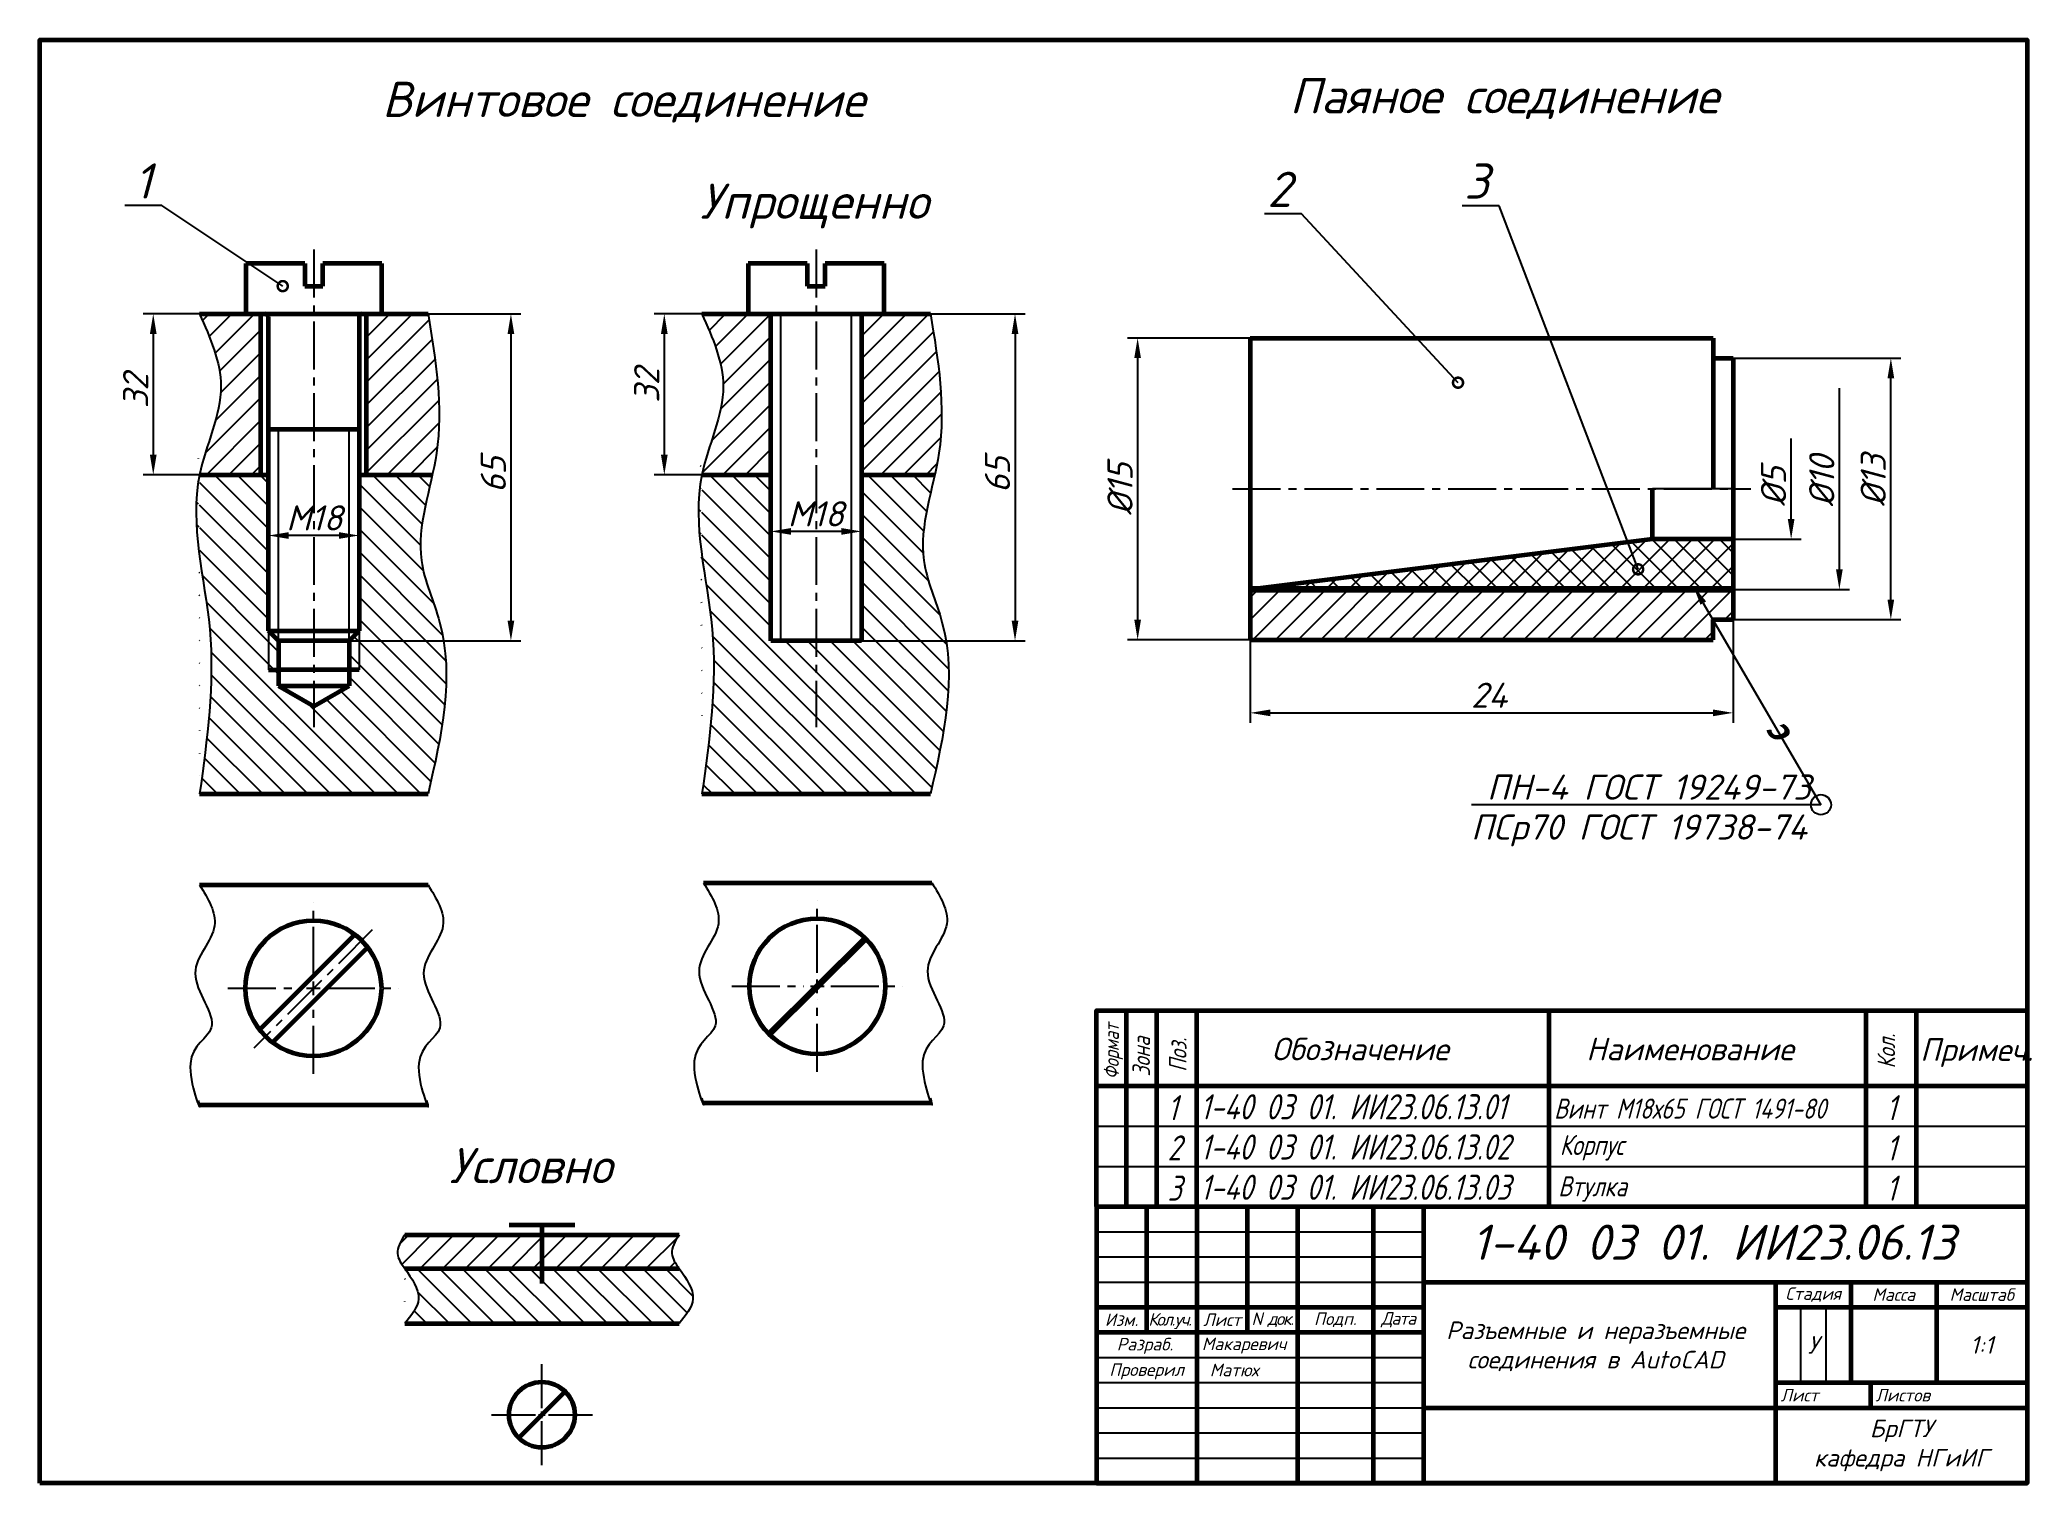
# Model space of a CAD drawing. Header units: millimetres. Extents: x -84137 to -42207, y 32006 to 64450.
# Drawn here: x -42603.5 to -42207.5, y 32006.1 to 32293.1 of the extents above; entities outside this region: 2.
import ezdxf
from ezdxf import colors
from ezdxf.entities.mleader import LeaderData, LeaderLine
from ezdxf.math import Vec2, Vec3

# ---------------------------------------------------------------- set-up
doc = ezdxf.new("R2010")
doc.units = ezdxf.units.MM
doc.header["$LTSCALE"] = 0.5
doc.linetypes.add('CENTER2', pattern=[28.575000000000003, 19.05, -3.175, 3.175, -3.175])
doc.styles.add('GOST-2.304_Type-B', font='isocpeui.ttf')
doc.styles.add('SPDS', font='isocpeur.ttf', dxfattribs={"oblique": 15})
doc.styles.get("Standard").update_dxf_attribs({"font": 'isocpeui.ttf'})
doc.styles.add('style3', font='isocpeur.ttf', dxfattribs={"width": 0.8, "oblique": 15})
doc.styles.add('Аннотативный', font='isocpeur.ttf', dxfattribs={"oblique": 15})
doc.dimstyles.new('Copy(2) of STANDARD', dxfattribs={"dimscale": 0, "dimtxt": 5, "dimasz": 4, "dimexe": 2, "dimexo": 0, "dimgap": 1, "dimtad": 1, "dimdec": 0, "dimzin": 12, "dimdsep": 46, "dimtxsty": 'SPDS', "dimcen": -3, "dimclrd": 256, "dimclre": 256, "dimadec": 0, "dimazin": 0, "dimtfac": 1, "dimtdec": 0, "dimtmove": 0, "dimatfit": 1, "dimfxl": 1, "dimtolj": 1, "dimtzin": 0, "dimarcsym": 0})
pattern_1 = [(135, (-503.7943495969375, -2.53708144342454), (-2.245064030267288, -2.245064030267288), [])]

msp = doc.modelspace()

# ---------------------------------------------------------------- texts
at = {"linetype": 'Continuous', "lineweight": 60, "style": 'style3', "oblique": 15, "width": 0.8}
for s, height, p in [('Формат', 3, (-42388.97080572783, 32086.39236505733)), ('Зона', 3.5, (-42382.79400981425, 32086.9250080526))]:
    msp.add_text(s, height=height, rotation=90, dxfattribs=at).set_placement(p)
at = {"ltscale": 0.2, "style": 'style3', "oblique": 15, "width": 0.8}
for s, p in [('Поз.', (-42375.53095801423, 32087.87197275645)), ('Кол.', (-42234.68385395726, 32088.53221591151))]:
    msp.add_text(s, height=3.5, rotation=90, dxfattribs=at).set_placement(p)
at = {"color": 0, "style": 'GOST-2.304_Type-B'}
for s, p in [('Обозначение', (-42358.61575905346, 32090.16149992789)), ('Наименование', (-42296.09274999104, 32090.16149992789)), ('Примеч.', (-42229.71630044187, 32090.03682208241))]:
    msp.add_text(s, height=4.5, dxfattribs=at).set_placement(p)
at = {"color": 0, "style": 'style3', "oblique": 15, "width": 0.8}
for s, p in [('1', (-42379.32891885047, 32078.23840651182)), ('1', (-42236.47888464138, 32078.23840651182)), ('2', (-42379.32891885047, 32070.23840651182)), ('1', (-42236.47888464138, 32070.23840651182)), ('3', (-42379.32891885047, 32062.23840651182)), ('1', (-42236.47888464138, 32062.23840651182))]:
    msp.add_text(s, height=5, dxfattribs=at).set_placement(p)
at = {"color": 1, "style": 'style3', "oblique": 15, "width": 0.8}
for s, height, p in [('1-40 03 01. ИИ23.06.13.01', 5, (-42372.82376266657, 32078.41662514604)), ('Винт М18х65 ГОСТ 1491-80', 4, (-42302.4767337767, 32078.55593676476)), ('1-40 03 01. ИИ23.06.13.02', 5, (-42372.82376266657, 32070.41662514604)), ('Корпус', 4, (-42301.35998234226, 32071.31949038867)), ('1-40 03 01. ИИ23.06.13.03', 5, (-42372.82376266657, 32062.41662514604)), ('Втулка', 4, (-42301.65466688483, 32063.10913798714))]:
    msp.add_text(s, height=height, dxfattribs=at).set_placement(p)
at = {"attachment_point": 1, "style": 'Аннотативный'}
for s, insert, char_height, width in [('Винтовое соединение', (-42535.42442637798, 32284.74199259207), 7, 144.7415390753886), ('Паяное соединение', (-42355.06147912142, 32285.45341640104), 7, 144.7415390753886), ('Упрощенно', (-42472.23723428926, 32264.48473375506), 7, 68.27913027336763), ('{\\fISOCPEUR|b0|i1|c204|p34;\\Q0;ПСр70 ГОСТ 19738-74}', (-42318.97578660512, 32139.04183490436), 5, 79.84005252536735), ('Условно', (-42522.09039468243, 32072.71309198466), 7, 79.02912305800419)]:
    msp.add_mtext(s, dxfattribs=dict(at, insert=insert, char_height=char_height, width=width))
at = {"insert": (-42258.88948428407, 32151.7135535981), "char_height": 4.999999999999999, "width": 8.32120479563439, "attachment_point": 1, "rotation": 126.36647681090793, "style": 'Аннотативный'}
msp.add_mtext('{\\fMicrosoft YaHei Light|b1|i0|c204|p34;с}', dxfattribs=at)
at = {"color": 1, "linetype": 'Continuous', "insert": (-42270.83274016713, 32053.9854433626), "char_height": 7, "width": 104.8639458838879, "attachment_point": 5}
msp.add_mtext('1-40 03 01. ИИ23.06.13', dxfattribs=at)
at = {"linetype": 'Continuous', "style": 'GOST-2.304_Type-B'}
for s, insert, char_height, width, attachment_point in [('Стадия', (-42250.96686691365, 32043.57689561515), 2.5, 13, 5), ('Масса', (-42234.96686691365, 32043.57689561515), 2.5, 15, 5), ('Масштаб', (-42217.46686691365, 32043.57689561515), 2.5, 16, 5), ('Изм.', (-42388.46686691365, 32038.57689561515), 2.5, 8, 5), ('{\\T0.8;Кол.уч.}', (-42378.8697172609, 32038.30853247036), 2.5, 9, 5), ('Лист', (-42368.46686691365, 32038.57689561515), 2.5, 8, 5), ('{\\T0.8;N док.}', (-42358.46686691365, 32038.57689561515), 2.5, 9, 5), ('Подп.', (-42345.96686691365, 32038.57689561515), 2.5, 13, 5), ('{\\T0.9;Дата}', (-42333.46686691365, 32038.57689561515), 2.5, 8, 5), ('Разраб.', (-42383.80257372367, 32033.37562381205), 2.5, 18, 5), ('У', (-42250.96686691365, 32033.57689561515), 3.5, 3, 5), ('Проверил', (-42383.46686691365, 32028.30853247037), 2.5, 18, 5), ('Лист', (-42257.46686691365, 32023.57689561515), 2.5, 16.86363636363636, 4), ('Листов', (-42238.60323055001, 32023.57689561515), 2.5, 29.13636363636364, 4), ('БрГТУ \\Pкафедра НГиИГ', (-42233.46686691365, 32013.57689561515), 3.5, 48, 5)]:
    msp.add_mtext(s, dxfattribs=dict(at, insert=insert, char_height=char_height, width=width, attachment_point=attachment_point))
at = {"color": 0, "linetype": 'Continuous', "insert": (-42294.22093629936, 32033.27907354887), "char_height": 3.5, "width": 62.15806844687904, "attachment_point": 5, "style": 'GOST-2.304_Type-B'}
msp.add_mtext('{\\C256;\\c0;Разъемные и неразъемные соединения в AutoCAD}', dxfattribs=at)
at = {"color": 1, "linetype": 'Continuous', "attachment_point": 5, "style": 'GOST-2.304_Type-B'}
for s, insert, char_height, width in [('Макаревич', (-42364.09188820889, 32033.4359757204), 2.5, 18), ('1:1', (-42217.46686691365, 32033.57689561515), 3.5, 16), ('Матюх', (-42366.08539054538, 32028.57689561515), 2.5, 18)]:
    msp.add_mtext(s, dxfattribs=dict(at, insert=insert, char_height=char_height, width=width))

# ---------------------------------------------------------------- blocks, each defined once
blk = doc.blocks.new('*U8')
at = {"color": 0, "linetype": 'CENTER2', "transparency": 16777216}
for p, q in [((0, 2.7), (0, 17)), ((-17, 0), (-2.699999999999999, 0)), ((2.7, 0), (17, 0)), ((0, -17), (0, -2.699999999999999))]:
    blk.add_line(p, q, dxfattribs=at)
at = {"color": 0, "linetype": 'Continuous', "transparency": 16777216}
for p, q in [((-1.35, 0), (1.35, 0)), ((0, -1.35), (0, 1.35))]:
    blk.add_line(p, q, dxfattribs=at)
blk = doc.blocks.new('*U9')
at = {"color": 0, "linetype": 'CENTER2', "transparency": 16777216}
for p, q in [((0, 2.7), (0, 17)), ((-17, 0), (-2.699999999999999, 0)), ((2.7, 0), (17, 0)), ((0, -17), (0, -2.699999999999999))]:
    blk.add_line(p, q, dxfattribs=at)
at = {"color": 0, "linetype": 'Continuous', "transparency": 16777216}
for p, q in [((-1.35, 0), (1.35, 0)), ((0, -1.35), (0, 1.35))]:
    blk.add_line(p, q, dxfattribs=at)
blk = doc.blocks.new('*D10')
at = {"lineweight": -2, "transparency": 16777216}
for p, q in [((-42571.71566923046, 32238.5915148961), (-42582.92825852297, 32238.5915148961)), ((-42580.92825852297, 32234.5915148961), (-42580.92825852297, 32210.5915148961)), ((-42571.71566923045, 32206.5915148961), (-42582.92825852297, 32206.5915148961))]:
    blk.add_line(p, q, dxfattribs=at)
at = {"transparency": 16777216}
for points in [[(-42581.59492518963, 32234.5915148961), (-42580.2615918563, 32234.5915148961), (-42580.92825852297, 32238.5915148961)], [(-42581.59492518963, 32210.5915148961), (-42580.2615918563, 32210.5915148961), (-42580.92825852297, 32206.5915148961)]]:
    blk.add_solid(points, dxfattribs=at)
at = {"layer": 'Defpoints', "color": 0, "transparency": 16777216}
for p in [(-42571.71566923046, 32238.5915148961), (-42580.92825852297, 32206.5915148961), (-42571.71566923045, 32206.5915148961)]:
    blk.add_point(p, dxfattribs=at)
at = {"color": 0, "transparency": 16777216, "insert": (-42584.42825852295, 32223.27737372331), "char_height": 5, "attachment_point": 5, "rotation": 90, "style": 'SPDS'}
blk.add_mtext('\\A1;32', dxfattribs=at)
blk = doc.blocks.new('*D11')
at = {"lineweight": -2, "transparency": 16777216}
for p, q in [((-42526.30821196656, 32238.5915148961), (-42507.83293896311, 32238.5915148961)), ((-42509.83293896311, 32234.5915148961), (-42509.83293896311, 32177.59151489609)), ((-42542.01194059851, 32173.59151489609), (-42507.83293896311, 32173.59151489609))]:
    blk.add_line(p, q, dxfattribs=at)
at = {"transparency": 16777216}
for points in [[(-42510.49960562978, 32234.5915148961), (-42509.16627229645, 32234.5915148961), (-42509.83293896311, 32238.5915148961)], [(-42510.49960562978, 32177.59151489609), (-42509.16627229645, 32177.59151489609), (-42509.83293896311, 32173.59151489609)]]:
    blk.add_solid(points, dxfattribs=at)
at = {"layer": 'Defpoints', "color": 0, "transparency": 16777216}
for p in [(-42526.30821196656, 32238.5915148961), (-42542.01194059851, 32173.59151489609), (-42509.83293896311, 32173.59151489609)]:
    blk.add_point(p, dxfattribs=at)
at = {"color": 0, "transparency": 16777216, "insert": (-42513.3329389631, 32206.62355002056), "char_height": 5, "attachment_point": 5, "rotation": 90, "style": 'SPDS'}
blk.add_mtext('\\A1;65', dxfattribs=at)
blk = doc.blocks.new('*D12')
at = {"lineweight": -2, "transparency": 16777216}
for p, q in [((-42471.85597226435, 32238.5915148961), (-42481.34572203367, 32238.5915148961)), ((-42479.34572203367, 32234.5915148961), (-42479.34572203367, 32210.5915148961)), ((-42471.85597226435, 32206.5915148961), (-42481.34572203367, 32206.5915148961))]:
    blk.add_line(p, q, dxfattribs=at)
at = {"transparency": 16777216}
for points in [[(-42480.01238870034, 32234.5915148961), (-42478.67905536701, 32234.5915148961), (-42479.34572203367, 32238.5915148961)], [(-42480.01238870034, 32210.5915148961), (-42478.67905536701, 32210.5915148961), (-42479.34572203367, 32206.5915148961)]]:
    blk.add_solid(points, dxfattribs=at)
at = {"layer": 'Defpoints', "color": 0, "transparency": 16777216}
for p in [(-42471.85597226435, 32238.5915148961), (-42479.34572203367, 32206.5915148961), (-42471.85597226435, 32206.5915148961)]:
    blk.add_point(p, dxfattribs=at)
at = {"color": 0, "transparency": 16777216, "insert": (-42482.84572203366, 32224.35141660387), "char_height": 5, "attachment_point": 5, "rotation": 90, "style": 'SPDS'}
blk.add_mtext('\\A1;32', dxfattribs=at)
blk = doc.blocks.new('*D13')
at = {"lineweight": -2, "transparency": 16777216}
for p, q in [((-42426.44851500045, 32238.5915148961), (-42407.62944500345, 32238.5915148961)), ((-42409.62944500345, 32234.5915148961), (-42409.62944500345, 32177.59151489609)), ((-42440.1522436324, 32173.59151489609), (-42407.62944500345, 32173.59151489609))]:
    blk.add_line(p, q, dxfattribs=at)
at = {"transparency": 16777216}
for points in [[(-42410.29611167011, 32234.5915148961), (-42408.96277833678, 32234.5915148961), (-42409.62944500345, 32238.5915148961)], [(-42410.29611167011, 32177.59151489609), (-42408.96277833678, 32177.59151489609), (-42409.62944500345, 32173.59151489609)]]:
    blk.add_solid(points, dxfattribs=at)
at = {"layer": 'Defpoints', "color": 0, "transparency": 16777216}
for p in [(-42426.44851500045, 32238.5915148961), (-42440.1522436324, 32173.59151489609), (-42409.62944500345, 32173.59151489609)]:
    blk.add_point(p, dxfattribs=at)
at = {"color": 0, "transparency": 16777216, "insert": (-42413.12944500343, 32206.61008518128), "char_height": 5, "attachment_point": 5, "rotation": 90, "style": 'SPDS'}
blk.add_mtext('\\A1;65', dxfattribs=at)
blk = doc.blocks.new('*D14')
at = {"lineweight": -2, "transparency": 16777216}
for p, q in [((-42558.0119405985, 32206.59151489609), (-42558.0119405985, 32192.51425754037)), ((-42540.0119405985, 32175.59151489607), (-42540.0119405985, 32196.51425754037)), ((-42544.0119405985, 32194.51425754037), (-42554.0119405985, 32194.51425754037))]:
    blk.add_line(p, q, dxfattribs=at)
at = {"transparency": 16777216}
for points in [[(-42554.0119405985, 32195.18092420704), (-42554.0119405985, 32193.84759087371), (-42558.0119405985, 32194.51425754037)], [(-42544.0119405985, 32195.18092420704), (-42544.0119405985, 32193.84759087371), (-42540.0119405985, 32194.51425754037)]]:
    blk.add_solid(points, dxfattribs=at)
at = {"layer": 'Defpoints', "color": 0, "transparency": 16777216}
for p in [(-42558.0119405985, 32206.59151489609), (-42558.0119405985, 32194.51425754037), (-42540.0119405985, 32175.59151489607)]:
    blk.add_point(p, dxfattribs=at)
at = {"color": 0, "transparency": 16777216, "insert": (-42548.90964109495, 32198.01425754037), "char_height": 5, "attachment_point": 5, "style": 'SPDS'}
blk.add_mtext('\\A1;М18', dxfattribs=at)
blk = doc.blocks.new('*D15')
at = {"lineweight": -2, "transparency": 16777216}
for p, q in [((-42458.1522436324, 32206.59151489609), (-42458.1522436324, 32193.32728969024)), ((-42440.15224363239, 32173.59151489607), (-42440.15224363239, 32197.32728969024)), ((-42444.15224363239, 32195.32728969024), (-42454.1522436324, 32195.32728969024))]:
    blk.add_line(p, q, dxfattribs=at)
at = {"transparency": 16777216}
for points in [[(-42454.1522436324, 32195.99395635691), (-42454.1522436324, 32194.66062302357), (-42458.1522436324, 32195.32728969024)], [(-42444.15224363239, 32195.99395635691), (-42444.15224363239, 32194.66062302357), (-42440.15224363239, 32195.32728969024)]]:
    blk.add_solid(points, dxfattribs=at)
at = {"layer": 'Defpoints', "color": 0, "transparency": 16777216}
for p in [(-42458.1522436324, 32206.59151489609), (-42458.1522436324, 32195.32728969024), (-42440.15224363239, 32173.59151489607)]:
    blk.add_point(p, dxfattribs=at)
at = {"color": 0, "transparency": 16777216, "insert": (-42449.2212567244, 32198.82728969024), "char_height": 5, "attachment_point": 5, "style": 'SPDS'}
blk.add_mtext('\\A1;М18', dxfattribs=at)
blk = doc.blocks.new('*U16')
at = {"color": 0, "linetype": 'CENTER2', "transparency": 16777216}
for p, q in [((0, 1.304626473553071), (0, 10.02313236776536)), ((-10.02313236776536, 0), (-1.304626473553071, 0)), ((1.304626473553071, 0), (10.02313236776536, 0)), ((0, -10.02313236776536), (0, -1.304626473553071))]:
    blk.add_line(p, q, dxfattribs=at)
at = {"color": 0, "linetype": 'Continuous', "transparency": 16777216}
for p, q in [((-0.6523132367765356, 0), (0.6523132367765356, 0)), ((0, -0.6523132367765356), (0, 0.6523132367765356))]:
    blk.add_line(p, q, dxfattribs=at)
blk = doc.blocks.new('_DotSmall')
at = {"color": 0, "linetype": 'ByBlock', "const_width": 0.5}
blk.add_lwpolyline([(-0.0625, 0, 1), (0.0625, 0, 1)], format="xyb", close=True, dxfattribs=at)
blk = doc.blocks.new('*U17')
at = {"color": 0, "linetype": 'CENTER2', "transparency": 16777216}
blk.add_line((-49.5, 0), (53.5, 0), dxfattribs=at)
blk = doc.blocks.new('*D18')
at = {"lineweight": -2, "transparency": 16777216}
for p, q in [((-42362.88582499305, 32233.78395846711), (-42387.25836426931, 32233.78395846711)), ((-42385.25836426931, 32229.78395846711), (-42385.25836426931, 32177.78395846711)), ((-42362.88582499305, 32173.78395846711), (-42387.25836426931, 32173.78395846711))]:
    blk.add_line(p, q, dxfattribs=at)
at = {"transparency": 16777216}
for points in [[(-42385.92503093597, 32229.78395846711), (-42384.59169760264, 32229.78395846711), (-42385.25836426931, 32233.78395846711)], [(-42385.92503093597, 32177.78395846711), (-42384.59169760264, 32177.78395846711), (-42385.25836426931, 32173.78395846711)]]:
    blk.add_solid(points, dxfattribs=at)
at = {"layer": 'Defpoints', "color": 0, "transparency": 16777216}
for p in [(-42362.88582499305, 32233.78395846711), (-42385.25836426931, 32173.78395846711), (-42362.88582499305, 32173.78395846711)]:
    blk.add_point(p, dxfattribs=at)
at = {"color": 0, "transparency": 16777216, "insert": (-42388.75836426929, 32203.78395846709), "char_height": 5, "attachment_point": 5, "rotation": 90, "style": 'SPDS'}
blk.add_mtext('\\A1;%%C15', dxfattribs=at)
blk = doc.blocks.new('*D19')
at = {"lineweight": -2, "transparency": 16777216}
for p, q in [((-42266.88582499303, 32177.78395846709), (-42266.88582499303, 32157.24932788681)), ((-42362.88582499303, 32173.78395846711), (-42362.88582499303, 32157.24932788681)), ((-42358.88582499303, 32159.24932788681), (-42270.88582499303, 32159.24932788681))]:
    blk.add_line(p, q, dxfattribs=at)
at = {"transparency": 16777216}
for points in [[(-42358.88582499303, 32159.91599455347), (-42358.88582499303, 32158.58266122014), (-42362.88582499303, 32159.24932788681)], [(-42270.88582499303, 32159.91599455347), (-42270.88582499303, 32158.58266122014), (-42266.88582499303, 32159.24932788681)]]:
    blk.add_solid(points, dxfattribs=at)
at = {"layer": 'Defpoints', "color": 0, "transparency": 16777216}
for p in [(-42266.88582499303, 32177.78395846709), (-42362.88582499303, 32173.78395846711), (-42266.88582499303, 32159.24932788681)]:
    blk.add_point(p, dxfattribs=at)
at = {"color": 0, "transparency": 16777216, "insert": (-42315.40303896159, 32162.74932788681), "char_height": 5, "attachment_point": 5, "style": 'SPDS'}
blk.add_mtext('\\A1;24', dxfattribs=at)
blk = doc.blocks.new('*D20')
at = {"lineweight": -2, "transparency": 16777216}
for p, q in [((-42245.77807982231, 32187.78395846711), (-42245.77807982231, 32223.78395846711)), ((-42266.88582499305, 32183.78395846711), (-42243.77807982231, 32183.78395846711))]:
    blk.add_line(p, q, dxfattribs=at)
at = {"transparency": 16777216}
blk.add_solid([(-42246.44474648897, 32187.78395846711), (-42245.11141315565, 32187.78395846711), (-42245.77807982231, 32183.78395846711)], dxfattribs=at)
at = {"layer": 'Defpoints', "color": 0, "transparency": 16777216}
for p in [(-42266.88582499305, 32223.78395846711), (-42245.77807982231, 32223.78395846711), (-42266.88582499305, 32183.78395846711)]:
    blk.add_point(p, dxfattribs=at)
at = {"color": 0, "transparency": 16777216, "insert": (-42249.2780798223, 32205.35429566808), "char_height": 5, "attachment_point": 5, "rotation": 90, "style": 'SPDS'}
blk.add_mtext('\\A1;%%C10', dxfattribs=at)
blk = doc.blocks.new('_None')
blk = doc.blocks.new('*D22')
at = {"lineweight": -2, "transparency": 16777216}
for p, q in [((-42266.88582499305, 32229.78395846711), (-42233.54074439898, 32229.78395846711)), ((-42235.54074439898, 32181.78395846711), (-42235.54074439898, 32225.78395846711)), ((-42266.88582499305, 32177.78395846711), (-42233.54074439898, 32177.78395846711))]:
    blk.add_line(p, q, dxfattribs=at)
at = {"transparency": 16777216}
for points in [[(-42236.20741106565, 32225.78395846711), (-42234.87407773232, 32225.78395846711), (-42235.54074439898, 32229.78395846711)], [(-42236.20741106565, 32181.78395846711), (-42234.87407773232, 32181.78395846711), (-42235.54074439898, 32177.78395846711)]]:
    blk.add_solid(points, dxfattribs=at)
at = {"layer": 'Defpoints', "color": 0, "transparency": 16777216}
for p in [(-42266.88582499305, 32229.78395846711), (-42235.54074439898, 32229.78395846711), (-42266.88582499305, 32177.78395846711)]:
    blk.add_point(p, dxfattribs=at)
at = {"color": 0, "transparency": 16777216, "insert": (-42239.04074439897, 32205.46532735125), "char_height": 5, "attachment_point": 5, "rotation": 90, "style": 'SPDS'}
blk.add_mtext('\\A1;%%C13', dxfattribs=at)
blk = doc.blocks.new('*D23')
at = {"lineweight": -2, "transparency": 16777216}
for p, q in [((-42255.36029296826, 32197.78395846711), (-42255.36029296826, 32213.78395846711)), ((-42266.88582499305, 32193.78395846711), (-42253.36029296826, 32193.78395846711))]:
    blk.add_line(p, q, dxfattribs=at)
at = {"transparency": 16777216}
blk.add_solid([(-42256.02695963492, 32197.78395846711), (-42254.6936263016, 32197.78395846711), (-42255.36029296826, 32193.78395846711)], dxfattribs=at)
at = {"layer": 'Defpoints', "color": 0, "transparency": 16777216}
for p in [(-42266.88582499305, 32213.78395846711), (-42255.36029296826, 32213.78395846711), (-42266.88582499305, 32193.78395846711)]:
    blk.add_point(p, dxfattribs=at)
at = {"color": 0, "transparency": 16777216, "insert": (-42258.86029296825, 32204.29674124156), "char_height": 5, "attachment_point": 5, "rotation": 90, "style": 'SPDS'}
blk.add_mtext('\\A1;%%C5', dxfattribs=at)

# ---------------------------------------------------------------- dimensions: what is measured, and where the dimension line sits
for base, p1, p2, picture, middle in [((-42580.92825852297, 32206.5915148961), (-42571.71566923044, 32238.59151489608), (-42571.71566923043, 32206.59151489608), '*D10', (-42580.92825852295, 32223.27737372331)), ((-42509.83293896311, 32173.59151489609), (-42526.30821196655, 32238.59151489608), (-42542.0119405985, 32173.59151489608), '*D11', (-42509.8329389631, 32206.62355002056)), ((-42479.34572203367, 32206.5915148961), (-42471.85597226433, 32238.59151489608), (-42471.85597226433, 32206.59151489608), '*D12', (-42479.34572203366, 32224.35141660387)), ((-42409.62944500345, 32173.59151489609), (-42426.44851500044, 32238.59151489608), (-42440.15224363239, 32173.59151489607), '*D13', (-42409.62944500343, 32206.61008518128))]:
    dim = msp.add_linear_dim(base=base, p1=p1, p2=p2, angle=90, dimstyle='Copy(2) of STANDARD', override={"dimscale": 1})
    dim.commit()
    dim.dimension.update_dxf_attribs({"geometry": picture, "text_midpoint": middle, "dimtype": 160})
for base, p1, p2, text, override, picture, middle in [((-42385.25836426931, 32173.78395846711), (-42362.88582499303, 32233.78395846709), (-42362.88582499303, 32173.78395846709), '%%C15', {"dimscale": 1}, '*D18', (-42385.25836426929, 32203.78395846709)), ((-42235.54074439898, 32229.78395846711), (-42266.88582499303, 32177.78395846709), (-42266.88582499303, 32229.78395846709), '%%C13', {"dimscale": 1}, '*D22', (-42235.54074439897, 32205.46532735125)), ((-42245.77807982231, 32223.78395846711), (-42266.88582499303, 32183.78395846709), (-42266.88582499303, 32223.78395846709), '%%C10', {"dimscale": 1, "dimblk2": 'None', "dimsah": 1, "dimse2": 1}, '*D20', (-42245.7780798223, 32205.35429566808)), ((-42255.36029296826, 32213.78395846711), (-42266.88582499303, 32193.78395846709), (-42266.88582499303, 32213.78395846709), '%%C5', {"dimscale": 1, "dimblk2": 'None', "dimsah": 1, "dimse2": 1}, '*D23', (-42255.36029296825, 32204.29674124156))]:
    dim = msp.add_linear_dim(base=base, p1=p1, p2=p2, angle=90, text=text, dimstyle='Copy(2) of STANDARD', override=override)
    dim.commit()
    dim.dimension.update_dxf_attribs({"geometry": picture, "text_midpoint": middle, "dimtype": 160})
for base, p1, p2, text, picture, middle in [((-42558.0119405985, 32194.51425754037), (-42540.0119405985, 32175.59151489607), (-42558.0119405985, 32206.59151489609), 'М<>', '*D14', (-42548.90964109495, 32194.51425754037)), ((-42458.1522436324, 32195.32728969024), (-42440.15224363239, 32173.59151489607), (-42458.1522436324, 32206.59151489609), 'М<>', '*D15', (-42449.2212567244, 32195.32728969024)), ((-42266.88582499303, 32159.24932788681), (-42362.88582499303, 32173.78395846711), (-42266.88582499303, 32177.78395846709), '24', '*D19', (-42315.40303896159, 32159.24932788681))]:
    dim = msp.add_linear_dim(base=base, p1=p1, p2=p2, text=text, dimstyle='Copy(2) of STANDARD', override={"dimscale": 1})
    dim.commit()
    dim.dimension.update_dxf_attribs({"geometry": picture, "text_midpoint": middle, "dimtype": 160})

# ---------------------------------------------------------------- hatches: boundary and pattern name
h = msp.add_hatch()
h.set_pattern_fill('ANSI31', color=256)
h.set_pattern_definition([(45, (-503.7943495969375, -2.53708144342454), (-2.245064030267288, 2.245064030267288), [])])
edge = h.paths.add_edge_path()
edge.add_spline(control_points=[(-42571.71566923044, 32238.59151489608), (-42569.60652043083, 32233.80299431429), (-42564.9517496771, 32223.23500330209), (-42570.49385775507, 32212.530242523), (-42571.71566923044, 32206.59151489608)], knot_values=[0, 0, 0, 0, 15.0034245909851, 33.11169985004526, 33.11169985004526, 33.11169985004526, 33.11169985004594], degree=3, periodic=0)
edge.add_line((-42571.71566923044, 32206.59151489608), (-42559.5119405985, 32206.59151489609))
edge.add_line((-42559.5119405985, 32206.59151489609), (-42559.5119405985, 32238.59151489608))
edge.add_line((-42559.5119405985, 32238.59151489608), (-42562.5119405985, 32238.59151489608))
edge.add_line((-42562.5119405985, 32238.59151489608), (-42571.71566923044, 32238.59151489608))
edge = h.paths.add_edge_path()
edge.add_spline(control_points=[(-42525.44885960006, 32206.5915148961), (-42525.13496525722, 32208.02223105103), (-42522.98634625003, 32218.71636071346), (-42524.76647518958, 32229.36710344591), (-42526.30821196655, 32238.59151489608)], knot_values=[0, 0, 0, 0, 4.291878513714373, 32.04844095923989, 32.04844095923989, 32.04844095923989, 32.04844095923989], degree=3, periodic=0)
edge.add_line((-42526.30821196655, 32238.59151489608), (-42538.5119405985, 32238.59151489608))
edge.add_line((-42538.5119405985, 32238.59151489608), (-42538.5119405985, 32206.59151489609))
edge.add_line((-42538.5119405985, 32206.59151489609), (-42525.44885960006, 32206.5915148961))
h = msp.add_hatch()
h.set_pattern_fill('ANSI31', color=256)
h.set_pattern_definition([(45, (-511.0473966514401, -0.1863948849313601), (-2.245064030267288, 2.245064030267288), [])])
edge = h.paths.add_edge_path()
edge.add_spline(control_points=[(-42425.58916263396, 32206.5915148961), (-42425.27526829112, 32208.02223105103), (-42423.12664928392, 32218.71636071346), (-42424.90677822347, 32229.36710344591), (-42426.44851500044, 32238.59151489608)], knot_values=[0, 0, 0, 0, 4.291878513714373, 32.04844095923989, 32.04844095923989, 32.04844095923989, 32.04844095923989], degree=3, periodic=0)
edge.add_line((-42426.44851500044, 32238.59151489608), (-42440.15224363239, 32238.59151489608))
edge.add_line((-42440.15224363239, 32238.59151489608), (-42440.15224363239, 32206.59151489609))
edge.add_line((-42440.15224363239, 32206.59151489609), (-42425.58916263396, 32206.5915148961))
edge = h.paths.add_edge_path()
edge.add_spline(control_points=[(-42471.85597226433, 32238.59151489608), (-42469.74682346472, 32233.80299431429), (-42465.09205271099, 32223.23500330209), (-42470.63416078896, 32212.530242523), (-42471.85597226433, 32206.59151489608)], knot_values=[0, 0, 0, 0, 15.0034245909851, 33.11169985004526, 33.11169985004526, 33.11169985004526, 33.11169985004594], degree=3, periodic=0)
edge.add_line((-42471.85597226433, 32206.59151489608), (-42458.1522436324, 32206.59151489609))
edge.add_line((-42458.1522436324, 32206.59151489609), (-42458.15224363239, 32238.59151489608))
edge.add_line((-42458.15224363239, 32238.59151489608), (-42471.85597226433, 32238.59151489608))
h = msp.add_hatch()
h.set_pattern_fill('ANSI31', color=256, angle=90)
h.set_pattern_definition(pattern_1)
edge = h.paths.add_edge_path()
edge.add_line((-42540.0119405985, 32175.59151489607), (-42540.0119405985, 32167.79151489608))
edge.add_line((-42540.0119405985, 32167.79151489608), (-42542.0119405985, 32167.79151489608))
edge.add_line((-42542.0119405985, 32167.79151489608), (-42542.0119405985, 32164.59151489608))
edge.add_line((-42542.0119405985, 32164.59151489608), (-42549.0119405985, 32160.55006301175))
edge.add_line((-42549.0119405985, 32160.55006301175), (-42556.0119405985, 32164.59151489608))
edge.add_line((-42556.0119405985, 32164.59151489608), (-42556.0119405985, 32167.79151489608))
edge.add_line((-42556.0119405985, 32167.79151489608), (-42558.01194059849, 32167.79151489608))
edge.add_line((-42558.01194059849, 32167.79151489608), (-42558.01194059849, 32175.59151489608))
edge.add_line((-42558.01194059849, 32175.59151489608), (-42558.01194059849, 32206.59151489609))
edge.add_line((-42558.01194059849, 32206.59151489609), (-42571.71566923044, 32206.59151489608))
edge.add_spline(control_points=[(-42571.71566923044, 32206.59151489608), (-42573.7912538142, 32196.50294414838), (-42567.28992114519, 32175.14496913708), (-42570.20883369537, 32154.03062534519), (-42571.71566923044, 32143.130729244)], knot_values=[33.11169985004526, 33.11169985004526, 33.11169985004526, 33.11169985004594, 63.87361175219201, 96.6998255388452, 96.6998255388452, 96.6998255388452, 96.6998255388452], degree=3, periodic=0)
edge.add_line((-42571.71566923044, 32143.130729244), (-42526.30821196654, 32143.130729244))
edge.add_spline(control_points=[(-42526.30821196655, 32143.130729244), (-42523.6488001945, 32154.71334166051), (-42519.99873964894, 32170.61055511219), (-42529.64189220943, 32190.87243380089), (-42526.71100994295, 32200.8386909706), (-42525.44885960006, 32206.5915148961)], knot_values=[32.0484409592399, 32.0484409592399, 32.0484409592399, 32.0484409592399, 66.30220277733547, 79.06195946125757, 96.31934578061524, 96.31934578061524, 96.31934578061524, 96.31934578061524], degree=3, periodic=0)
edge.add_line((-42525.44885960006, 32206.5915148961), (-42540.0119405985, 32206.59151489609))
edge.add_line((-42540.0119405985, 32206.59151489609), (-42540.0119405985, 32175.59151489607))
h = msp.add_hatch()
h.set_pattern_fill('ANSI31', color=256, angle=90)
h.set_pattern_definition([(135, (-511.0473966514401, -0.1863948849313601), (-2.245064030267288, -2.245064030267288), [])])
edge = h.paths.add_edge_path()
edge.add_line((-42440.15224363239, 32173.59151489608), (-42458.15224363242, 32173.59151489609))
edge.add_line((-42458.15224363242, 32173.59151489609), (-42458.1522436324, 32206.59151489609))
edge.add_line((-42458.1522436324, 32206.59151489609), (-42471.85597226433, 32206.59151489608))
edge.add_spline(control_points=[(-42471.85597226433, 32206.59151489608), (-42473.9315568481, 32196.50294414838), (-42467.43022417908, 32175.14496913708), (-42470.34913672926, 32154.03062534519), (-42471.85597226433, 32143.130729244)], knot_values=[33.11169985004526, 33.11169985004526, 33.11169985004526, 33.11169985004594, 63.87361175219201, 96.6998255388452, 96.6998255388452, 96.6998255388452, 96.6998255388452], degree=3, periodic=0)
edge.add_line((-42471.85597226433, 32143.130729244), (-42426.44851500043, 32143.130729244))
edge.add_spline(control_points=[(-42426.44851500044, 32143.130729244), (-42423.78910322839, 32154.71334166051), (-42420.13904268283, 32170.61055511219), (-42429.78219524332, 32190.87243380089), (-42426.85131297684, 32200.8386909706), (-42425.58916263396, 32206.5915148961)], knot_values=[32.0484409592399, 32.0484409592399, 32.0484409592399, 32.0484409592399, 66.30220277733547, 79.06195946125757, 96.31934578061524, 96.31934578061524, 96.31934578061524, 96.31934578061524], degree=3, periodic=0)
edge.add_line((-42425.58916263396, 32206.5915148961), (-42440.15224363239, 32206.59151489609))
edge.add_line((-42440.15224363239, 32206.59151489609), (-42440.15224363239, 32173.59151489608))
h = msp.add_hatch()
h.set_pattern_fill('ANSI31', color=256)
h.set_pattern_definition([(45, (0, 0), (-2.245064030267288, 2.245064030267288), [])])
h.paths.add_polyline_path([(-42266.88582499303, 32183.78395846709), (-42362.88582499303, 32183.78395846709), (-42362.88582499303, 32173.78395846709), (-42270.88582499303, 32173.78395846709), (-42270.88582499303, 32177.78395846709), (-42266.88582499303, 32177.78395846709)])
h.paths.add_polyline_path([(-42266.88582499303, 32193.78395846709), (-42282.88582499303, 32193.78395846709), (-42362.88582499303, 32183.78395846709), (-42266.88582499303, 32183.78395846709)])
h = msp.add_hatch()
h.set_pattern_fill('ANSI31', color=256, angle=90)
h.set_pattern_definition([(135, (0, 0), (-2.245064030267288, -2.245064030267288), [])])
h.paths.add_polyline_path([(-42266.88582499303, 32193.78395846709), (-42282.88582499303, 32193.78395846709), (-42362.88582499303, 32183.78395846709), (-42266.88582499303, 32183.78395846709)])
h = msp.add_hatch()
h.set_pattern_fill('ANSI31', color=256, angle=90)
h.set_pattern_definition(pattern_1)
h.paths.add_polyline_path([(-42540.0119405985, 32175.59151489608), (-42542.0119405985, 32173.59151489608), (-42542.0119405985, 32167.79151489608), (-42540.0119405985, 32167.79151489608)])
h.paths.add_polyline_path([(-42558.01194059849, 32167.79151489608), (-42556.0119405985, 32167.79151489608), (-42556.0119405985, 32173.59151489608), (-42558.01194059849, 32175.59151489608)])
h = msp.add_hatch()
h.set_pattern_fill('ANSI31', color=256)
h.set_pattern_definition([(45, (-487.1152379964769, 20.32939690874264), (-2.245064030267288, 2.245064030267288), [])])
edge = h.paths.add_edge_path()
edge.add_spline(control_points=[(-42476.39786536995, 32048.75729834232), (-42477.09212403673, 32049.74761045787), (-42478.57220274273, 32051.89571647909), (-42477.16696099116, 32054.18389651524), (-42476.39786536995, 32055.4362285388)], knot_values=[0, 8.251177519014163e-13, 8.251177519014163e-13, 8.251177519014163e-13, 3.296503691877026, 7.281950484243188, 7.281950484243188, 7.281950484243188, 7.281950484243188], degree=3, periodic=0)
edge.add_line((-42476.39786536995, 32055.4362285388), (-42503.66962635084, 32055.4362285388))
edge.add_line((-42503.66962635084, 32055.4362285388), (-42503.66962635084, 32048.75729834232))
edge.add_line((-42503.66962635084, 32048.75729834232), (-42476.39786536995, 32048.75729834232))
edge = h.paths.add_edge_path()
edge.add_line((-42503.66962635084, 32055.4362285388), (-42530.94138733174, 32055.4362285388))
edge.add_spline(control_points=[(-42530.94138733174, 32055.4362285388), (-42531.71048295295, 32054.18389651524), (-42533.11572470452, 32051.89571647909), (-42531.63564599853, 32049.74761045787), (-42530.94138733175, 32048.75729834232)], knot_values=[0, 0, 0, 0, 3.985446792366162, 7.281950484242363, 7.281950484242363, 7.281950484242363, 7.281950484243188], degree=3, periodic=0)
edge.add_line((-42530.94138733175, 32048.75729834232), (-42503.66962635084, 32048.75729834232))
edge.add_line((-42503.66962635084, 32048.75729834232), (-42503.66962635084, 32055.4362285388))
h = msp.add_hatch()
h.set_pattern_fill('ANSI31', color=256, angle=90)
h.set_pattern_definition([(135, (-487.1152379964769, 20.32939690874264), (-2.245064030267288, -2.245064030267288), [])])
edge = h.paths.add_edge_path()
edge.add_spline(control_points=[(-42476.39786536995, 32037.80383654391), (-42475.08818959127, 32039.42520978089), (-42472.24005330075, 32042.95119081521), (-42475.00314664308, 32046.76782825129), (-42476.39786536995, 32048.75729834231)], knot_values=[7.281950484242362, 7.281950484242362, 7.281950484242362, 7.281950484242362, 12.9195773853958, 19.54203044532512, 19.54203044532594, 19.54203044532594, 19.54203044532594], degree=3, periodic=0)
edge.add_line((-42476.39786536995, 32048.75729834232), (-42530.94138733174, 32048.75729834232))
edge.add_spline(control_points=[(-42530.94138733174, 32048.75729834231), (-42529.54666860487, 32046.76782825129), (-42526.78357526254, 32042.95119081521), (-42529.63171155306, 32039.42520978089), (-42530.94138733174, 32037.80383654391)], knot_values=[7.281950484242363, 7.281950484242363, 7.281950484242363, 7.281950484243188, 13.90440354417251, 19.54203044532594, 19.54203044532594, 19.54203044532594, 19.54203044532594], degree=3, periodic=0)
edge.add_line((-42530.94138733175, 32037.80383654391), (-42476.39786536995, 32037.80383654391))

# ---------------------------------------------------------------- linework, layer by layer
for p, q in [((-84083.43518200312, 64334.257192679), (-84097.43518200312, 64334.25719267901)), ((-42456.15224363238, 32173.59151489608), (-42456.15224363238, 32238.59151489608)), ((-42442.15224363239, 32173.59151489608), (-42442.15224363239, 32238.59151489608)), ((-42266.88582499303, 32183.78395846709), (-42266.88582499303, 32223.78395846709)), ((-42266.88582499303, 32223.78395846709), (-42266.88582499303, 32203.78395846709)), ((-42266.88582499303, 32203.78395846709), (-42266.88582499303, 32223.78395846709)), ((-42556.01194059849, 32173.59151489608), (-42556.01194059849, 32215.59151489608)), ((-42542.0119405985, 32173.59151489608), (-42542.0119405985, 32215.59151489608)), ((-42266.88582499303, 32203.78395846709), (-42282.88582499303, 32203.78395846709)), ((-42266.88582499303, 32203.78395846709), (-42266.88582499303, 32183.78395846709)), ((-42266.88582499303, 32203.78395846709), (-42266.88582499303, 32193.78395846709)), ((-42362.88582499303, 32183.78395846709), (-42266.88582499303, 32183.78395846709)), ((-42558.01194059849, 32175.59151489608), (-42558.01194059849, 32167.79151489608)), ((-42540.0119405985, 32175.59151489607), (-42540.0119405985, 32167.79151489608)), ((-42393.46686691365, 32061.07689561515), (-42208.46686691365, 32061.07689561515)), ((-42393.46686691365, 32061.07689561515), (-42208.46686691365, 32061.07689561515))]:
    msp.add_line(p, q)
at = {"linetype": 'CENTER2'}
for p, q in [((-42549.0119405985, 32251.36010861809), (-42549.0119405985, 32156.39699097235)), ((-42449.15224363239, 32251.36010861809), (-42449.15224363239, 32156.39699097235)), ((-42537.38369126674, 32116.10205385276), (-42560.92387833042, 32092.56186678907))]:
    msp.add_line(p, q, dxfattribs=at)
at = {"lineweight": 60}
for p, q in [((-42562.5119405985, 32248.59151489608), (-42562.5119405985, 32238.59151489608)), ((-42550.81194059849, 32248.59151489608), (-42562.5119405985, 32248.59151489608)), ((-42550.81194059849, 32248.59151489608), (-42550.81194059849, 32244.09151489608)), ((-42535.5119405985, 32248.59151489608), (-42547.21194059849, 32248.59151489608)), ((-42547.21194059849, 32244.09151489608), (-42547.21194059849, 32248.59151489608)), ((-42535.5119405985, 32238.59151489608), (-42535.5119405985, 32248.59151489608)), ((-42450.95224363238, 32248.59151489608), (-42462.65224363239, 32248.59151489608)), ((-42462.65224363239, 32248.59151489608), (-42462.65224363239, 32238.59151489608)), ((-42450.95224363238, 32248.59151489608), (-42450.95224363238, 32244.09151489608)), ((-42435.65224363239, 32248.59151489608), (-42447.35224363238, 32248.59151489608)), ((-42447.35224363238, 32244.09151489608), (-42447.35224363238, 32248.59151489608)), ((-42435.65224363239, 32238.59151489608), (-42435.65224363239, 32248.59151489608)), ((-42550.81194059849, 32244.09151489608), (-42547.21194059849, 32244.09151489608)), ((-42450.95224363238, 32244.09151489608), (-42447.35224363238, 32244.09151489608)), ((-42571.71566923044, 32238.59151489608), (-42526.30821196655, 32238.59151489608)), ((-42562.5119405985, 32238.59151489608), (-42535.5119405985, 32238.59151489608)), ((-42559.5119405985, 32206.59151489608), (-42559.5119405985, 32238.59151489608)), ((-42558.0119405985, 32175.59151489608), (-42558.0119405985, 32237.99151489608)), ((-42540.0119405985, 32237.99151489608), (-42540.0119405985, 32175.59151489607)), ((-42538.5119405985, 32206.59151489608), (-42538.5119405985, 32238.59151489608)), ((-42471.85597226433, 32238.59151489608), (-42426.44851500044, 32238.59151489608)), ((-42458.15224363242, 32173.59151489607), (-42458.15224363239, 32238.59151489608)), ((-42440.15224363239, 32238.59151489608), (-42440.15224363239, 32173.59151489607)), ((-42362.88582499303, 32233.78395846709), (-42362.88582499303, 32173.78395846709)), ((-42362.88582499303, 32233.78395846709), (-42270.88582499303, 32233.78395846709)), ((-42270.88582499303, 32233.78395846709), (-42270.88582499303, 32229.78395846709)), ((-42270.88582499303, 32229.78395846709), (-42266.88582499303, 32229.78395846709)), ((-42270.88582499303, 32229.78395846709), (-42270.88582499301, 32203.78395846709)), ((-42266.88582499303, 32229.78395846709), (-42266.88582499303, 32177.78395846709)), ((-42362.88582499303, 32223.78395846709), (-42362.88582499303, 32183.78395846709)), ((-42540.0119405985, 32215.59151489608), (-42558.0119405985, 32215.59151489608)), ((-42571.71566923044, 32206.59151489608), (-42558.0119405985, 32206.59151489609)), ((-42540.0119405985, 32206.59151489609), (-42525.44885960006, 32206.5915148961)), ((-42471.85597226433, 32206.59151489608), (-42458.15224363241, 32206.59151489609)), ((-42440.15224363239, 32206.5915148961), (-42425.58916263395, 32206.5915148961)), ((-42282.88582499303, 32193.78395846709), (-42282.88582499303, 32203.78395846709)), ((-42282.88582499303, 32193.78395846709), (-42362.88582499303, 32183.78395846709)), ((-42266.88582499303, 32193.78395846709), (-42282.88582499303, 32193.78395846709)), ((-42270.88582499303, 32173.78395846709), (-42270.88582499303, 32177.78395846709)), ((-42270.88582499303, 32177.78395846709), (-42266.88582499303, 32177.78395846709)), ((-42556.01194059849, 32173.59151489608), (-42558.01194059849, 32175.59151489608)), ((-42558.01194059849, 32175.59151489608), (-42540.0119405985, 32175.59151489608)), ((-42542.01194059849, 32173.59151489608), (-42556.0119405985, 32173.59151489608)), ((-42556.0119405985, 32173.59151489608), (-42556.0119405985, 32164.59151489608)), ((-42542.0119405985, 32173.59151489608), (-42540.0119405985, 32175.59151489608)), ((-42542.0119405985, 32173.59151489608), (-42542.0119405985, 32164.59151489608)), ((-42440.15224363239, 32173.59151489608), (-42458.15224363242, 32173.59151489609)), ((-42362.88582499303, 32173.78395846709), (-42270.88582499303, 32173.78395846709)), ((-42558.01194059849, 32167.79151489608), (-42556.0119405985, 32167.79151489608)), ((-42542.0119405985, 32167.79151489608), (-42556.0119405985, 32167.79151489608)), ((-42556.0119405985, 32164.59151489608), (-42549.0119405985, 32160.55006301175)), ((-42556.0119405985, 32164.59151489608), (-42542.0119405985, 32164.59151489608)), ((-42549.0119405985, 32160.55006301175), (-42542.0119405985, 32164.59151489608)), ((-42540.0119405985, 32167.79151489608), (-42542.0119405985, 32167.79151489608)), ((-42571.71566923044, 32143.130729244), (-42526.30821196655, 32143.130729244)), ((-42471.85597226433, 32143.130729244), (-42426.44851500044, 32143.130729244)), ((-42571.71566923044, 32125.04767203769), (-42526.30821196655, 32125.04767203769)), ((-42471.56380335516, 32125.45820167049), (-42426.15634609127, 32125.45820167049)), ((-42540.85637000774, 32115.17495952403), (-42559.78766969972, 32096.24365983205)), ((-42208.46686691365, 32116.07689561515), (-42208.46686691365, 32061.07689561515)), ((-42538.32081846819, 32112.61934223903), (-42557.23205241472, 32093.70810829251)), ((-42571.71566923044, 32081.3251194137), (-42526.30821196655, 32081.3251194137)), ((-42471.56380335516, 32081.7356490465), (-42426.15634609127, 32081.7356490465)), ((-42503.66962635084, 32057.37516539524), (-42510.19275871861, 32057.37516539524)), ((-42503.66962635084, 32057.37516539524), (-42503.66962635084, 32045.769509692)), ((-42497.14649398308, 32057.37516539524), (-42503.66962635084, 32057.37516539524)), ((-42393.46686691365, 32061.07689561515), (-42208.46686691365, 32061.07689561515)), ((-42530.94138733174, 32055.4362285388), (-42476.39786536995, 32055.4362285388)), ((-42530.94138733174, 32048.75729834232), (-42476.39786536995, 32048.75729834232)), ((-42530.94138733174, 32037.80383654391), (-42476.39786536995, 32037.80383654391)), ((-42499.05707521903, 32024.29811473592), (-42508.28217748267, 32015.07301247228))]:
    msp.add_line(p, q, dxfattribs=at)
at = {"lineweight": 120}
msp.add_line((-42266.88582499303, 32183.78395846709), (-42362.88582499303, 32183.78395846709), dxfattribs=at)
at = {"linetype": 'ByBlock', "lineweight": 120}
msp.add_line((-42439.35149304935, 32114.39291582766), (-42458.51780459347, 32095.37575247994), dxfattribs=at)
at = {"linetype": 'Continuous', "lineweight": 60}
for p, q in [((-42393.46686691365, 32061.07689561515), (-42208.46686691365, 32061.07689561515)), ((-42393.46686691365, 32061.07689561515), (-42393.46686691365, 32006.07689561515)), ((-42383.46686691365, 32061.07689561515), (-42383.46686691365, 32036.07689561515)), ((-42373.46686691365, 32061.07689561515), (-42373.46686691365, 32006.07689561515)), ((-42363.46686691365, 32061.07689561515), (-42363.46686691365, 32036.07689561515)), ((-42353.46686691365, 32061.07689561515), (-42353.46686691365, 32006.07689561515)), ((-42338.46686691365, 32061.07689561515), (-42338.46686691365, 32006.07689561515)), ((-42328.46686691365, 32061.07689561515), (-42328.46686691365, 32006.07689561515)), ((-42208.46686691365, 32061.07689561515), (-42208.46686691365, 32006.07689561515)), ((-42328.46686691365, 32046.07689561515), (-42208.46686691365, 32046.07689561515)), ((-42258.46686691365, 32046.07689561515), (-42258.46686691365, 32006.07689561515)), ((-42243.46686691365, 32046.07689561515), (-42243.46686691365, 32026.07689561515)), ((-42226.46686691365, 32046.07689561515), (-42226.46686691365, 32026.07689561515)), ((-42393.46686691365, 32041.07689561515), (-42328.46686691365, 32041.07689561515)), ((-42258.46686691365, 32041.07689561515), (-42208.46686691365, 32041.07689561515)), ((-42393.46686691365, 32036.07689561515), (-42328.46686691365, 32036.07689561515)), ((-42258.46686691365, 32026.07689561515), (-42208.46686691365, 32026.07689561515)), ((-42239.60323055001, 32026.07689561515), (-42239.60323055001, 32021.07689561515)), ((-42328.46686691365, 32021.07689561515), (-42208.46686691365, 32021.07689561515)), ((-42393.46686691365, 32006.07689561515), (-42208.46686691365, 32006.07689561515))]:
    msp.add_line(p, q, dxfattribs=at)
at = {"ltscale": 0.2}
msp.add_line((-42393.46686691365, 32061.07689561515), (-42208.46686691365, 32061.07689561515), dxfattribs=at)
at = {"linetype": 'Continuous'}
for p, q in [((-42393.46686691365, 32056.07689561515), (-42328.46686691365, 32056.07689561515)), ((-42393.46686691365, 32051.07689561515), (-42328.46686691365, 32051.07689561515)), ((-42393.46686691365, 32046.07689561515), (-42328.46686691365, 32046.07689561515)), ((-42253.46686691365, 32041.07689561515), (-42253.46686691365, 32026.07689561515)), ((-42248.46686691365, 32041.07689561515), (-42248.46686691365, 32026.07689561515)), ((-42393.46686691365, 32031.07689561515), (-42328.46686691365, 32031.07689561515)), ((-42393.46686691365, 32026.07689561515), (-42328.46686691365, 32026.07689561515)), ((-42393.46686691365, 32021.07689561515), (-42328.46686691365, 32021.07689561515)), ((-42393.46686691365, 32016.07689561515), (-42328.46686691365, 32016.07689561515)), ((-42393.46686691365, 32011.07689561515), (-42328.46686691365, 32011.07689561515))]:
    msp.add_line(p, q, dxfattribs=at)
at = {"lineweight": 60}
msp.add_lwpolyline([(-42603.46686691365, 32006.07689561515), (-42603.46686691365, 32293.07689561515), (-42208.46686691365, 32293.07689561515), (-42208.46686691365, 32006.07689561515), (-42603.46686691365, 32006.07689561515)], dxfattribs=at)
at = {"linetype": 'Continuous', "lineweight": 60}
for points in [[(-42393.46686691365, 32085.07689561515), (-42393.46686691365, 32100.07689561515), (-42208.46686691365, 32100.07689561515)], [(-42387.46686691365, 32084.68018494647), (-42387.46686691365, 32100.07689561515)], [(-42381.46686691365, 32085.07689561515), (-42381.46686691365, 32100.07689561515)], [(-42373.46686691365, 32085.07689561515), (-42373.46686691365, 32100.07689561515)], [(-42303.46686691365, 32085.07689561515), (-42303.46686691365, 32100.07689561515)], [(-42240.46686691365, 32085.07689561515), (-42240.46686691365, 32100.07689561515)], [(-42230.46686691365, 32085.07689561515), (-42230.46686691365, 32100.07689561515)], [(-42393.46686691365, 32061.07689561515), (-42393.46686691365, 32085.07689561515)], [(-42393.46686691365, 32085.07689561515), (-42208.46686691365, 32085.07689561515)], [(-42387.46686691365, 32061.07689561515), (-42387.46686691365, 32085.07689561515)], [(-42381.46686691365, 32061.07689561515), (-42381.46686691365, 32085.07689561515)], [(-42373.46686691365, 32061.07689561515), (-42373.46686691365, 32085.07689561515)], [(-42303.46686691365, 32061.07689561515), (-42303.46686691365, 32085.07689561515)], [(-42240.46686691365, 32061.07689561515), (-42240.46686691365, 32085.07689561515)], [(-42230.46686691365, 32061.07689561515), (-42230.46686691365, 32085.07689561515)]]:
    msp.add_lwpolyline(points, dxfattribs=at)
for points in [[(-42393.46686691365, 32061.07689561515), (-42393.46686691365, 32085.07689561515)], [(-42393.46686691365, 32085.07689561515), (-42208.46686691365, 32085.07689561515)], [(-42393.46686691365, 32061.07689561515), (-42393.46686691365, 32085.07689561515)], [(-42393.46686691365, 32077.07689561515), (-42208.46686691365, 32077.07689561515)], [(-42393.46686691365, 32069.07689561515), (-42208.46686691365, 32069.07689561515)]]:
    msp.add_lwpolyline(points)
msp.add_circle((-42249.43221627866, 32140.98351534181), 2)
at = {"lineweight": 60}
for centre, radius in [((-42549.08651469669, 32104.473804521), 13.5), ((-42448.93464882141, 32104.8843341538), 13.5), ((-42503.66962635084, 32019.6855636041), 6.523132367765356)]:
    msp.add_circle(centre, radius, dxfattribs=at)
for centre, start, end in [((-42558.61194059849, 32237.99151489608), 0, 90), ((-42539.41194059849, 32237.99151489608), 90, 180)]:
    msp.add_arc(centre, 0.6, start, end, dxfattribs=at)
for points in [[(-84135.84263926701, 64450.25719267901), (-84126.25236391928, 64436.46243502002), (-84135.84263926701, 64418.25719267901), (-84130.72088454515, 64400.50764124743), (-84135.84263926701, 64376.25719267901)], [(-42571.71566923044, 32238.59151489608), (-42567.48178135177, 32224.19787244921), (-42571.71566923044, 32206.59151489608), (-42569.70561361502, 32175.89534412026), (-42571.71566923044, 32143.130729244)], [(-42526.30821196655, 32238.59151489608), (-42524.62994446418, 32210.88573613094), (-42527.62367149713, 32189.5454359152), (-42524.01214728437, 32177.30745064418), (-42526.30821196655, 32143.130729244)], [(-42471.85597226433, 32238.59151489608), (-42467.62208438566, 32224.19787244921), (-42471.85597226433, 32206.59151489608), (-42469.84591664891, 32175.89534412026), (-42471.85597226433, 32143.130729244)], [(-42426.44851500044, 32238.59151489608), (-42424.77024749807, 32210.88573613094), (-42427.76397453102, 32189.5454359152), (-42424.15245031827, 32177.30745064418), (-42426.44851500044, 32143.130729244)], [(-42571.71566923044, 32125.04767203769), (-42568.74580873942, 32116.90288693411), (-42572.58779528447, 32107.46551425089), (-42569.38611021546, 32096.58855049543), (-42573.54829192074, 32089.55050859637), (-42571.71566923044, 32081.3251194137), (-42571.94740496404, 32082.19252879913)], [(-42526.30821196655, 32125.04767203769), (-42523.33835147553, 32116.90288693411), (-42527.18033802058, 32107.46551425089), (-42523.97865295157, 32096.58855049543), (-42528.14083465685, 32089.55050859637), (-42526.30821196655, 32081.3251194137), (-42526.53994770015, 32082.19252879913)], [(-42471.56380335516, 32125.45820167049), (-42468.59394286414, 32117.31341656691), (-42472.43592940919, 32107.87604388369), (-42469.23424434018, 32096.99908012823), (-42473.39642604546, 32089.96103822917), (-42471.56380335516, 32081.7356490465), (-42471.79553908876, 32082.60305843192)], [(-42426.15634609127, 32125.45820167049), (-42423.18648560024, 32117.31341656691), (-42427.0284721453, 32107.87604388369), (-42423.82678707629, 32096.99908012823), (-42427.98896878157, 32089.96103822917), (-42426.15634609127, 32081.7356490465), (-42426.38808182487, 32082.60305843192)], [(-42530.94138733174, 32055.4362285388), (-42532.38439781794, 32051.72119060205), (-42530.94138733174, 32048.75729834232), (-42528.19885003964, 32042.72941531986), (-42530.94138733174, 32037.80383654391)], [(-42476.39786536995, 32055.4362285388), (-42477.84087585614, 32051.72119060205), (-42476.39786536995, 32048.75729834232), (-42473.65532807785, 32042.72941531986), (-42476.39786536995, 32037.80383654391)]]:
    msp.add_spline(points, degree=3)

# ---------------------------------------------------------------- block references
at = {"linetype": 'CENTER2'}
for name, p in [('*U17', (-42316.88582499303, 32203.78395846709)), ('*U8', (-42549.08651469669, 32104.473804521)), ('*U9', (-42448.93464882141, 32104.8843341538)), ('*U16', (-42503.66962635084, 32019.6855636041))]:
    msp.add_blockref(name, p, dxfattribs=at)

msp.set_redraw_order([(e.dxf.handle, doc.entitydb.next_handle()) for e in msp.query("TEXT MTEXT ATTDEF DIMENSION ARC_DIMENSION")])  # texts and dimensions are drawn at this point

# ---------------------------------------------------------------- leaders
ml = msp.add_multileader_mtext('Standard')
ml.set_content('1', color=256)
ml.set_leader_properties()
ml.set_arrow_properties(name='DOTSMALL')
ml.build(insert=Vec2(0, 0))
ml.multileader.update_dxf_attribs({"has_dogleg": 0, "text_left_attachment_type": 5, "text_right_attachment_type": 5})
ctx = ml.context
ctx.base_point, ctx.char_height, ctx.plane_origin = Vec3(-42585.73999025166, 32260.10485088316), 7, Vec3(-42555.18377277441, 32244.10144550204)
ctx.left_attachment, ctx.right_attachment, ctx.text_align_type = 5, 5, 2
notes = []
notes.append((ctx, [(0, (1, 1, 0), (-42571.1998387365, 32260.10485088316), (-1, 0), 8, [(0, [(-42555.18377277441, 32244.10144550204)], 0, [])])]))
ctx.mtext.insert, ctx.mtext.alignment, ctx.mtext.flow_direction = Vec3(-42581.1998387365, 32268.50485088316), 3, 5
ml = msp.add_multileader_mtext('Standard')
ml.set_content('3', color=256)
ml.set_leader_properties()
ml.set_arrow_properties(name='DOTSMALL')
ml.build(insert=Vec2(0, 0))
ml.multileader.update_dxf_attribs({"has_dogleg": 0, "text_left_attachment_type": 5, "text_right_attachment_type": 5})
ctx = ml.context
ctx.base_point, ctx.char_height, ctx.plane_origin = Vec3(-42322.36562533367, 32260.08468364798), 7, Vec3(-42281.16325054009, 32188.81812317671)
ctx.left_attachment, ctx.right_attachment, ctx.text_align_type = 5, 5, 2
notes.append((ctx, [(0, (1, 1, 0), (-42305.40198897003, 32260.08468364798), (-1, 0), 8, [(0, [(-42285.77678594302, 32187.79047636561)], 0, [])])]))
ctx.mtext.insert, ctx.mtext.alignment, ctx.mtext.flow_direction = Vec3(-42315.40198897003, 32268.48468364798), 3, 5
ml = msp.add_multileader_mtext('Standard')
ml.set_content('2', color=256)
ml.set_leader_properties()
ml.set_arrow_properties(name='DOTSMALL')
ml.build(insert=Vec2(0, 0))
ml.multileader.update_dxf_attribs({"has_dogleg": 0, "text_left_attachment_type": 5, "text_right_attachment_type": 5})
ctx = ml.context
ctx.base_point, ctx.char_height, ctx.plane_origin = Vec3(-42361.67694692119, 32258.45836498597), 7, Vec3(-42321.57135863381, 32224.89934716823)
ctx.left_attachment, ctx.right_attachment, ctx.text_align_type = 5, 5, 2
notes.append((ctx, [(0, (1, 1, 0), (-42344.70800752725, 32258.45836498597), (-1, 0), 8, [(0, [(-42321.57135863381, 32224.89934716823)], 0, [])])]))
ctx.mtext.insert, ctx.mtext.alignment, ctx.mtext.flow_direction = Vec3(-42354.70800752725, 32266.85836498598), 3, 5
ml = msp.add_multileader_mtext('Standard')
ml.set_content('ПН-4 ГОСТ 19249-73 ', color=256)
ml.set_leader_properties()
ml.build(insert=Vec2(0, 0))
ml.multileader.update_dxf_attribs({"has_dogleg": 0, "text_left_attachment_type": 5, "text_right_attachment_type": 5})
ctx = ml.context
ctx.base_point, ctx.char_height, ctx.plane_origin = Vec3(-42320.36782233926, 32140.98351534181), 5, Vec3(-42352.8779407799, 32184.0613852994)
ctx.left_attachment, ctx.right_attachment, ctx.text_align_type = 5, 5, 2
notes.append((ctx, [(0, (1, 1, 0), (-42241.43221627866, 32140.98351534181), (-1, 0), 8, [(0, [(-42274.83285586265, 32184.52973660193)], 0, [])])]))
ctx.mtext.insert, ctx.mtext.width, ctx.mtext.alignment, ctx.mtext.flow_direction = Vec3(-42251.43221627866, 32146.98351534181), 74.00209452595887, 3, 5
for ctx, leaders in notes:
    for number, flags, end, landing, length, lines in leaders:
        leader = LeaderData()
        leader.index, (leader.has_last_leader_line, leader.has_dogleg_vector, leader.attachment_direction) = number, flags
        leader.last_leader_point, leader.dogleg_vector, leader.dogleg_length = Vec3(end), Vec3(landing), length
        for number, points, colour, breaks in lines:
            line = LeaderLine()
            line.index, line.vertices, line.color, line.breaks = number, Vec3.list(points), colors.encode_raw_color(colour), breaks
            leader.lines.append(line)
        ctx.leaders.append(leader)

doc.saveas('drawing.dxf')
